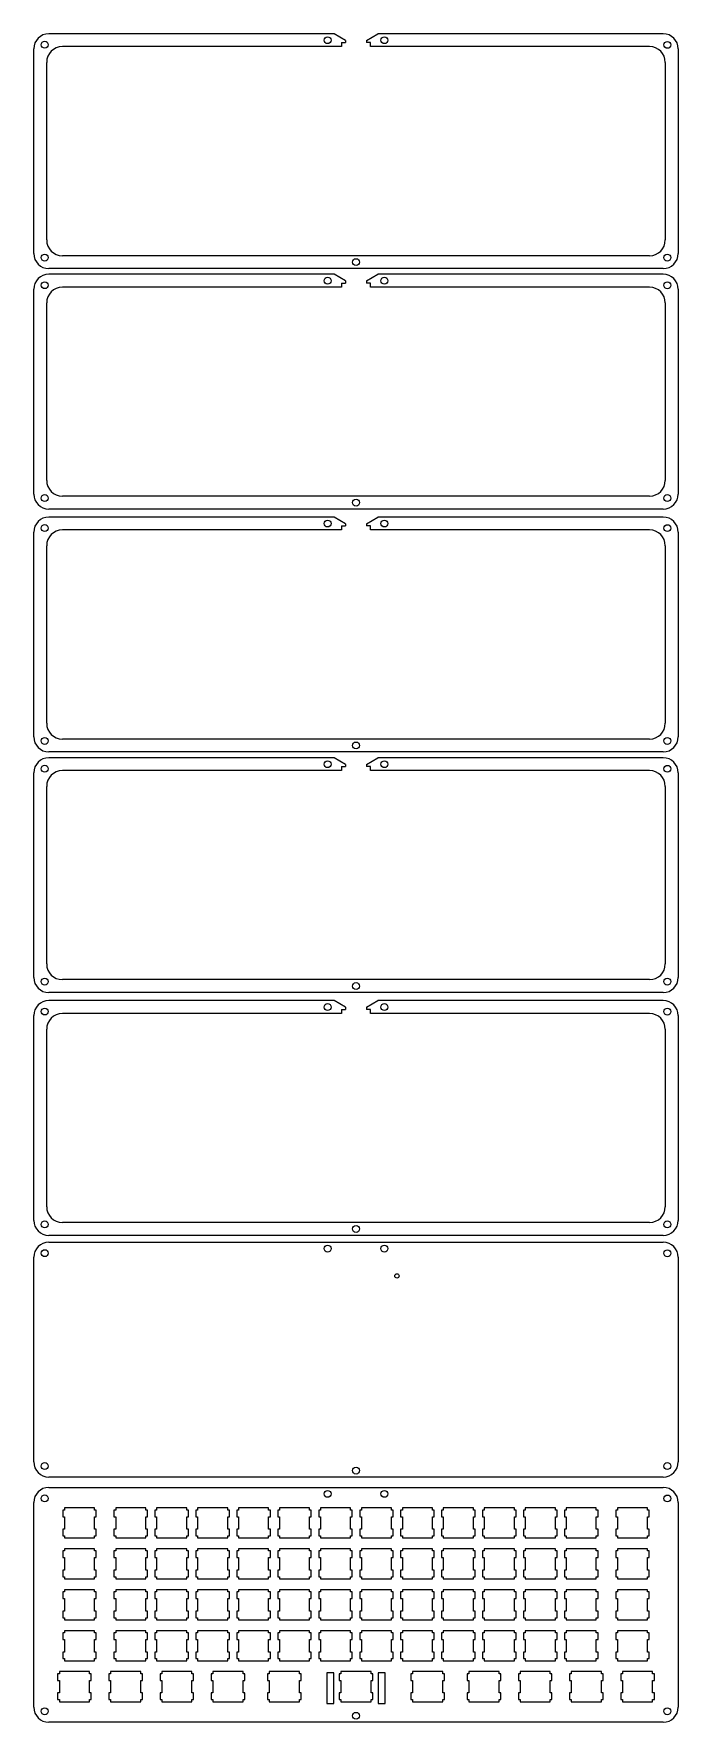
# Model space of a CAD drawing. Header units: millimetres. Extents: x -295 to 5, y 107 to 893.
import ezdxf

# ---------------------------------------------------------------- set-up
doc = ezdxf.new("R2010")
doc.units = ezdxf.units.MM
doc.header["$MEASUREMENT"] = 0

msp = doc.modelspace()

# ---------------------------------------------------------------- linework, layer by layer
at = {"linetype": 'Continuous'}
for p, q in [((-154.99, 892.91), (-287.66, 892.91)), ((-149.63, 889.81), (-154.99, 892.91)), ((-151.5, 888.81), (-151.5, 886.91)), ((-151.5, 888.81), (-149.63, 888.81)), ((-149.63, 889.81), (-149.63, 888.81)), ((-139.93, 889.81), (-134.57, 892.91)), ((-139.93, 889.81), (-139.93, 888.81)), ((-138.07, 888.81), (-139.93, 888.81)), ((-138.07, 886.91), (-138.07, 888.81)), ((-1.91, 892.91), (-134.57, 892.91)), ((-294.66, 790.66), (-294.66, 885.91)), ((-151.5, 886.91), (-281.31, 886.91)), ((-8.26, 886.91), (-138.07, 886.91)), ((5.09, 885.91), (5.09, 790.66)), ((-288.66, 797.01), (-288.66, 879.56)), ((-0.91, 879.56), (-0.91, 797.01)), ((-8.26, 789.66), (-281.31, 789.66)), ((-1.91, 783.66), (-287.66, 783.66)), ((-154.99, 781.02), (-287.66, 781.02)), ((-149.63, 777.93), (-154.99, 781.02)), ((-149.63, 777.93), (-149.63, 776.93)), ((-139.93, 777.93), (-134.57, 781.02)), ((-139.93, 777.93), (-139.93, 776.93)), ((-1.91, 781.02), (-134.57, 781.02)), ((-294.66, 678.77), (-294.66, 774.02)), ((-151.5, 775.02), (-281.31, 775.02)), ((-151.5, 776.93), (-151.5, 775.02)), ((-151.5, 776.93), (-149.63, 776.93)), ((-138.07, 776.93), (-139.93, 776.93)), ((-138.07, 775.02), (-138.07, 776.93)), ((-8.26, 775.02), (-138.07, 775.02)), ((5.09, 774.02), (5.09, 678.77)), ((-288.66, 685.12), (-288.66, 767.67)), ((-0.91, 767.67), (-0.91, 685.12)), ((-8.26, 677.77), (-281.31, 677.77)), ((-1.91, 671.77), (-287.66, 671.77)), ((-154.99, 668.03), (-287.66, 668.03)), ((-149.63, 664.94), (-154.99, 668.03)), ((-139.93, 664.94), (-134.57, 668.03)), ((-1.91, 668.03), (-134.57, 668.03)), ((-294.66, 565.78), (-294.66, 661.03)), ((-151.5, 662.03), (-281.31, 662.03)), ((-151.5, 663.94), (-151.5, 662.03)), ((-151.5, 663.94), (-149.63, 663.94)), ((-149.63, 664.94), (-149.63, 663.94)), ((-139.93, 664.94), (-139.93, 663.94)), ((-138.07, 663.94), (-139.93, 663.94)), ((-138.07, 662.03), (-138.07, 663.94)), ((-8.26, 662.03), (-138.07, 662.03)), ((5.09, 661.03), (5.09, 565.78)), ((-288.66, 572.13), (-288.66, 654.68)), ((-0.91, 654.68), (-0.91, 572.13)), ((-1.91, 558.78), (-287.66, 558.78)), ((-8.26, 564.78), (-281.31, 564.78)), ((-154.99, 556.06), (-287.66, 556.06)), ((-151.5, 550.06), (-281.31, 550.06)), ((-149.63, 552.96), (-154.99, 556.06)), ((-151.5, 551.96), (-151.5, 550.06)), ((-151.5, 551.96), (-149.63, 551.96)), ((-149.63, 552.96), (-149.63, 551.96)), ((-139.93, 552.96), (-134.57, 556.06)), ((-139.93, 552.96), (-139.93, 551.96)), ((-138.07, 551.96), (-139.93, 551.96)), ((-138.07, 550.06), (-138.07, 551.96)), ((-8.26, 550.06), (-138.07, 550.06)), ((-1.91, 556.06), (-134.57, 556.06)), ((-294.66, 453.81), (-294.66, 549.06)), ((-288.66, 460.16), (-288.66, 542.71)), ((-0.91, 542.71), (-0.91, 460.16)), ((5.09, 549.06), (5.09, 453.81)), ((-8.26, 452.81), (-281.31, 452.81)), ((-1.91, 446.81), (-287.66, 446.81)), ((-154.99, 443.07), (-287.66, 443.07)), ((-149.63, 439.98), (-154.99, 443.07)), ((-149.63, 439.98), (-149.63, 438.98)), ((-139.93, 439.98), (-134.57, 443.07)), ((-139.93, 439.98), (-139.93, 438.98)), ((-1.91, 443.07), (-134.57, 443.07)), ((-294.66, 340.82), (-294.66, 436.07)), ((-151.5, 437.07), (-281.31, 437.07)), ((-151.5, 438.98), (-151.5, 437.07)), ((-151.5, 438.98), (-149.63, 438.98)), ((-138.07, 438.98), (-139.93, 438.98)), ((-138.07, 437.07), (-138.07, 438.98)), ((-8.26, 437.07), (-138.07, 437.07)), ((5.09, 436.07), (5.09, 340.82)), ((-288.66, 347.17), (-288.66, 429.72)), ((-0.91, 429.72), (-0.91, 347.17)), ((-8.26, 339.82), (-281.31, 339.82)), ((-1.91, 333.82), (-287.66, 333.82)), ((-287.66, 330.65), (-1.91, 330.65)), ((-294.66, 228.4), (-294.66, 323.65)), ((5.09, 323.65), (5.09, 228.4)), ((-1.91, 221.4), (-287.66, 221.4)), ((-287.66, 216.55), (-1.91, 216.55)), ((-294.66, 114.3), (-294.66, 209.55)), ((5.09, 209.55), (5.09, 114.3)), ((-1.91, 107.3), (-287.66, 107.3))]:
    msp.add_line(p, q, dxfattribs=at)
at = {"color": 0}
for p, q in [((-280.37, 206.03), (-281.17, 206.03)), ((-281.17, 206.03), (-281.17, 202.93)), ((-266.37, 207.03), (-280.37, 207.03)), ((-280.37, 207.03), (-280.37, 206.03)), ((-266.37, 206.03), (-266.37, 207.03)), ((-265.57, 206.03), (-266.37, 206.03)), ((-265.57, 202.93), (-265.57, 206.03)), ((-256.56, 206.03), (-257.36, 206.03)), ((-257.36, 206.03), (-257.36, 202.93)), ((-242.56, 207.03), (-256.56, 207.03)), ((-256.56, 207.03), (-256.56, 206.03)), ((-242.56, 206.03), (-242.56, 207.03)), ((-241.76, 206.03), (-242.56, 206.03)), ((-241.76, 202.93), (-241.76, 206.03)), ((-237.51, 206.03), (-238.31, 206.03)), ((-238.31, 206.03), (-238.31, 202.93)), ((-223.51, 207.03), (-237.51, 207.03)), ((-237.51, 207.03), (-237.51, 206.03)), ((-223.51, 206.03), (-223.51, 207.03)), ((-222.71, 206.03), (-223.51, 206.03)), ((-222.71, 202.93), (-222.71, 206.03)), ((-218.46, 206.03), (-219.26, 206.03)), ((-219.26, 206.03), (-219.26, 202.93)), ((-204.46, 207.03), (-218.46, 207.03)), ((-218.46, 207.03), (-218.46, 206.03)), ((-204.46, 206.03), (-204.46, 207.03)), ((-203.66, 206.03), (-204.46, 206.03)), ((-203.66, 202.93), (-203.66, 206.03)), ((-199.41, 206.03), (-200.21, 206.03)), ((-200.21, 206.03), (-200.21, 202.93)), ((-185.41, 207.03), (-199.41, 207.03)), ((-199.41, 207.03), (-199.41, 206.03)), ((-185.41, 206.03), (-185.41, 207.03)), ((-184.61, 206.03), (-185.41, 206.03)), ((-184.61, 202.93), (-184.61, 206.03)), ((-180.36, 206.03), (-181.16, 206.03)), ((-181.16, 206.03), (-181.16, 202.93)), ((-166.36, 207.03), (-180.36, 207.03)), ((-180.36, 207.03), (-180.36, 206.03)), ((-166.36, 206.03), (-166.36, 207.03)), ((-165.56, 206.03), (-166.36, 206.03)), ((-165.56, 202.93), (-165.56, 206.03)), ((-161.31, 206.03), (-162.11, 206.03)), ((-162.11, 206.03), (-162.11, 202.93)), ((-147.31, 207.03), (-161.31, 207.03)), ((-161.31, 207.03), (-161.31, 206.03)), ((-147.31, 206.03), (-147.31, 207.03)), ((-146.51, 206.03), (-147.31, 206.03)), ((-146.51, 202.93), (-146.51, 206.03)), ((-142.26, 206.03), (-143.06, 206.03)), ((-143.06, 206.03), (-143.06, 202.93)), ((-128.26, 207.03), (-142.26, 207.03)), ((-142.26, 207.03), (-142.26, 206.03)), ((-128.26, 206.03), (-128.26, 207.03)), ((-127.46, 206.03), (-128.26, 206.03)), ((-127.46, 202.93), (-127.46, 206.03)), ((-123.21, 206.03), (-124.01, 206.03)), ((-124.01, 206.03), (-124.01, 202.93)), ((-109.21, 207.03), (-123.21, 207.03)), ((-123.21, 207.03), (-123.21, 206.03)), ((-109.21, 206.03), (-109.21, 207.03)), ((-108.41, 206.03), (-109.21, 206.03)), ((-108.41, 202.93), (-108.41, 206.03)), ((-104.16, 206.03), (-104.96, 206.03)), ((-104.96, 206.03), (-104.96, 202.93)), ((-90.16, 207.03), (-104.16, 207.03)), ((-104.16, 207.03), (-104.16, 206.03)), ((-90.16, 206.03), (-90.16, 207.03)), ((-89.36, 206.03), (-90.16, 206.03)), ((-89.36, 202.93), (-89.36, 206.03)), ((-85.11, 206.03), (-85.91, 206.03)), ((-85.91, 206.03), (-85.91, 202.93)), ((-71.11, 207.03), (-85.11, 207.03)), ((-85.11, 207.03), (-85.11, 206.03)), ((-71.11, 206.03), (-71.11, 207.03)), ((-70.31, 206.03), (-71.11, 206.03)), ((-70.31, 202.93), (-70.31, 206.03)), ((-66.06, 206.03), (-66.86, 206.03)), ((-66.86, 206.03), (-66.86, 202.93)), ((-52.06, 207.03), (-66.06, 207.03)), ((-66.06, 207.03), (-66.06, 206.03)), ((-52.06, 206.03), (-52.06, 207.03)), ((-51.26, 206.03), (-52.06, 206.03)), ((-51.26, 202.93), (-51.26, 206.03)), ((-47.01, 206.03), (-47.81, 206.03)), ((-47.81, 206.03), (-47.81, 202.93)), ((-33.01, 207.03), (-47.01, 207.03)), ((-47.01, 207.03), (-47.01, 206.03)), ((-33.01, 206.03), (-33.01, 207.03)), ((-32.21, 206.03), (-33.01, 206.03)), ((-32.21, 202.93), (-32.21, 206.03)), ((-23.19, 206.03), (-23.99, 206.03)), ((-23.99, 206.03), (-23.99, 202.93)), ((-9.19, 207.03), (-23.19, 207.03)), ((-23.19, 207.03), (-23.19, 206.03)), ((-9.19, 206.03), (-9.19, 207.03)), ((-8.39, 206.03), (-9.19, 206.03)), ((-8.39, 202.93), (-8.39, 206.03)), ((-281.17, 202.93), (-280.37, 202.93)), ((-280.37, 197.13), (-281.17, 197.13)), ((-281.17, 197.13), (-281.17, 194.03)), ((-280.37, 202.93), (-280.37, 197.13)), ((-266.37, 197.13), (-266.37, 202.93)), ((-266.37, 202.93), (-265.57, 202.93)), ((-265.57, 197.13), (-266.37, 197.13)), ((-265.57, 194.03), (-265.57, 197.13)), ((-257.36, 202.93), (-256.56, 202.93)), ((-256.56, 197.13), (-257.36, 197.13)), ((-257.36, 197.13), (-257.36, 194.03)), ((-256.56, 202.93), (-256.56, 197.13)), ((-242.56, 197.13), (-242.56, 202.93)), ((-242.56, 202.93), (-241.76, 202.93)), ((-241.76, 197.13), (-242.56, 197.13)), ((-241.76, 194.03), (-241.76, 197.13)), ((-238.31, 202.93), (-237.51, 202.93)), ((-237.51, 197.13), (-238.31, 197.13)), ((-238.31, 197.13), (-238.31, 194.03)), ((-237.51, 202.93), (-237.51, 197.13)), ((-223.51, 197.13), (-223.51, 202.93)), ((-223.51, 202.93), (-222.71, 202.93)), ((-222.71, 197.13), (-223.51, 197.13)), ((-222.71, 194.03), (-222.71, 197.13)), ((-219.26, 202.93), (-218.46, 202.93)), ((-218.46, 197.13), (-219.26, 197.13)), ((-219.26, 197.13), (-219.26, 194.03)), ((-218.46, 202.93), (-218.46, 197.13)), ((-204.46, 197.13), (-204.46, 202.93)), ((-204.46, 202.93), (-203.66, 202.93)), ((-203.66, 197.13), (-204.46, 197.13)), ((-203.66, 194.03), (-203.66, 197.13)), ((-200.21, 202.93), (-199.41, 202.93)), ((-199.41, 197.13), (-200.21, 197.13)), ((-200.21, 197.13), (-200.21, 194.03)), ((-199.41, 202.93), (-199.41, 197.13)), ((-185.41, 197.13), (-185.41, 202.93)), ((-185.41, 202.93), (-184.61, 202.93)), ((-184.61, 197.13), (-185.41, 197.13)), ((-184.61, 194.03), (-184.61, 197.13)), ((-181.16, 202.93), (-180.36, 202.93)), ((-180.36, 197.13), (-181.16, 197.13)), ((-181.16, 197.13), (-181.16, 194.03)), ((-180.36, 202.93), (-180.36, 197.13)), ((-166.36, 197.13), (-166.36, 202.93)), ((-166.36, 202.93), (-165.56, 202.93)), ((-165.56, 197.13), (-166.36, 197.13)), ((-165.56, 194.03), (-165.56, 197.13)), ((-162.11, 202.93), (-161.31, 202.93)), ((-161.31, 197.13), (-162.11, 197.13)), ((-162.11, 197.13), (-162.11, 194.03)), ((-161.31, 202.93), (-161.31, 197.13)), ((-147.31, 197.13), (-147.31, 202.93)), ((-147.31, 202.93), (-146.51, 202.93)), ((-146.51, 197.13), (-147.31, 197.13)), ((-146.51, 194.03), (-146.51, 197.13)), ((-143.06, 202.93), (-142.26, 202.93)), ((-142.26, 197.13), (-143.06, 197.13)), ((-143.06, 197.13), (-143.06, 194.03)), ((-142.26, 202.93), (-142.26, 197.13)), ((-128.26, 197.13), (-128.26, 202.93)), ((-128.26, 202.93), (-127.46, 202.93)), ((-127.46, 197.13), (-128.26, 197.13)), ((-127.46, 194.03), (-127.46, 197.13)), ((-124.01, 202.93), (-123.21, 202.93)), ((-123.21, 197.13), (-124.01, 197.13)), ((-124.01, 197.13), (-124.01, 194.03)), ((-123.21, 202.93), (-123.21, 197.13)), ((-109.21, 197.13), (-109.21, 202.93)), ((-109.21, 202.93), (-108.41, 202.93)), ((-108.41, 197.13), (-109.21, 197.13)), ((-108.41, 194.03), (-108.41, 197.13)), ((-104.96, 202.93), (-104.16, 202.93)), ((-104.16, 197.13), (-104.96, 197.13)), ((-104.96, 197.13), (-104.96, 194.03)), ((-104.16, 202.93), (-104.16, 197.13)), ((-90.16, 197.13), (-90.16, 202.93)), ((-90.16, 202.93), (-89.36, 202.93)), ((-89.36, 197.13), (-90.16, 197.13)), ((-89.36, 194.03), (-89.36, 197.13)), ((-85.91, 202.93), (-85.11, 202.93)), ((-85.11, 197.13), (-85.91, 197.13)), ((-85.91, 197.13), (-85.91, 194.03)), ((-85.11, 202.93), (-85.11, 197.13)), ((-71.11, 197.13), (-71.11, 202.93)), ((-71.11, 202.93), (-70.31, 202.93)), ((-70.31, 197.13), (-71.11, 197.13)), ((-70.31, 194.03), (-70.31, 197.13)), ((-66.86, 202.93), (-66.06, 202.93)), ((-66.06, 197.13), (-66.86, 197.13)), ((-66.86, 197.13), (-66.86, 194.03)), ((-66.06, 202.93), (-66.06, 197.13)), ((-52.06, 197.13), (-52.06, 202.93)), ((-52.06, 202.93), (-51.26, 202.93)), ((-51.26, 197.13), (-52.06, 197.13)), ((-51.26, 194.03), (-51.26, 197.13)), ((-47.81, 202.93), (-47.01, 202.93)), ((-47.01, 197.13), (-47.81, 197.13)), ((-47.81, 197.13), (-47.81, 194.03)), ((-47.01, 202.93), (-47.01, 197.13)), ((-33.01, 197.13), (-33.01, 202.93)), ((-33.01, 202.93), (-32.21, 202.93)), ((-32.21, 197.13), (-33.01, 197.13)), ((-32.21, 194.03), (-32.21, 197.13)), ((-23.99, 202.93), (-23.19, 202.93)), ((-23.19, 197.13), (-23.99, 197.13)), ((-23.99, 197.13), (-23.99, 194.03)), ((-23.19, 202.93), (-23.19, 197.13)), ((-9.19, 197.13), (-9.19, 202.93)), ((-9.19, 202.93), (-8.39, 202.93)), ((-8.39, 197.13), (-9.19, 197.13)), ((-8.39, 194.03), (-8.39, 197.13)), ((-281.17, 194.03), (-280.37, 194.03)), ((-280.37, 194.03), (-280.37, 193.03)), ((-280.37, 193.03), (-266.37, 193.03)), ((-266.37, 193.03), (-266.37, 194.03)), ((-266.37, 194.03), (-265.57, 194.03)), ((-257.36, 194.03), (-256.56, 194.03)), ((-256.56, 194.03), (-256.56, 193.03)), ((-256.56, 193.03), (-242.56, 193.03)), ((-242.56, 193.03), (-242.56, 194.03)), ((-242.56, 194.03), (-241.76, 194.03)), ((-238.31, 194.03), (-237.51, 194.03)), ((-237.51, 194.03), (-237.51, 193.03)), ((-237.51, 193.03), (-223.51, 193.03)), ((-223.51, 193.03), (-223.51, 194.03)), ((-223.51, 194.03), (-222.71, 194.03)), ((-219.26, 194.03), (-218.46, 194.03)), ((-218.46, 194.03), (-218.46, 193.03)), ((-218.46, 193.03), (-204.46, 193.03)), ((-204.46, 193.03), (-204.46, 194.03)), ((-204.46, 194.03), (-203.66, 194.03)), ((-200.21, 194.03), (-199.41, 194.03)), ((-199.41, 194.03), (-199.41, 193.03)), ((-199.41, 193.03), (-185.41, 193.03)), ((-185.41, 193.03), (-185.41, 194.03)), ((-185.41, 194.03), (-184.61, 194.03)), ((-181.16, 194.03), (-180.36, 194.03)), ((-180.36, 194.03), (-180.36, 193.03)), ((-180.36, 193.03), (-166.36, 193.03)), ((-166.36, 193.03), (-166.36, 194.03)), ((-166.36, 194.03), (-165.56, 194.03)), ((-162.11, 194.03), (-161.31, 194.03)), ((-161.31, 194.03), (-161.31, 193.03)), ((-161.31, 193.03), (-147.31, 193.03)), ((-147.31, 193.03), (-147.31, 194.03)), ((-147.31, 194.03), (-146.51, 194.03)), ((-143.06, 194.03), (-142.26, 194.03)), ((-142.26, 194.03), (-142.26, 193.03)), ((-142.26, 193.03), (-128.26, 193.03)), ((-128.26, 193.03), (-128.26, 194.03)), ((-128.26, 194.03), (-127.46, 194.03)), ((-124.01, 194.03), (-123.21, 194.03)), ((-123.21, 194.03), (-123.21, 193.03)), ((-123.21, 193.03), (-109.21, 193.03)), ((-109.21, 193.03), (-109.21, 194.03)), ((-109.21, 194.03), (-108.41, 194.03)), ((-104.96, 194.03), (-104.16, 194.03)), ((-104.16, 194.03), (-104.16, 193.03)), ((-104.16, 193.03), (-90.16, 193.03)), ((-90.16, 193.03), (-90.16, 194.03)), ((-90.16, 194.03), (-89.36, 194.03)), ((-85.91, 194.03), (-85.11, 194.03)), ((-85.11, 194.03), (-85.11, 193.03)), ((-85.11, 193.03), (-71.11, 193.03)), ((-71.11, 193.03), (-71.11, 194.03)), ((-71.11, 194.03), (-70.31, 194.03)), ((-66.86, 194.03), (-66.06, 194.03)), ((-66.06, 194.03), (-66.06, 193.03)), ((-66.06, 193.03), (-52.06, 193.03)), ((-52.06, 193.03), (-52.06, 194.03)), ((-52.06, 194.03), (-51.26, 194.03)), ((-47.81, 194.03), (-47.01, 194.03)), ((-47.01, 194.03), (-47.01, 193.03)), ((-47.01, 193.03), (-33.01, 193.03)), ((-33.01, 193.03), (-33.01, 194.03)), ((-33.01, 194.03), (-32.21, 194.03)), ((-23.99, 194.03), (-23.19, 194.03)), ((-23.19, 194.03), (-23.19, 193.03)), ((-23.19, 193.03), (-9.19, 193.03)), ((-9.19, 193.03), (-9.19, 194.03)), ((-9.19, 194.03), (-8.39, 194.03)), ((-280.37, 186.98), (-281.17, 186.98)), ((-281.17, 186.98), (-281.17, 183.88)), ((-281.17, 183.88), (-280.37, 183.88)), ((-266.37, 187.98), (-280.37, 187.98)), ((-280.37, 187.98), (-280.37, 186.98)), ((-280.37, 183.88), (-280.37, 178.08)), ((-266.37, 186.98), (-266.37, 187.98)), ((-265.57, 186.98), (-266.37, 186.98)), ((-266.37, 178.08), (-266.37, 183.88)), ((-266.37, 183.88), (-265.57, 183.88)), ((-265.57, 183.88), (-265.57, 186.98)), ((-256.56, 186.98), (-257.36, 186.98)), ((-257.36, 186.98), (-257.36, 183.88)), ((-257.36, 183.88), (-256.56, 183.88)), ((-242.56, 187.98), (-256.56, 187.98)), ((-256.56, 187.98), (-256.56, 186.98)), ((-256.56, 183.88), (-256.56, 178.08)), ((-242.56, 186.98), (-242.56, 187.98)), ((-241.76, 186.98), (-242.56, 186.98)), ((-242.56, 178.08), (-242.56, 183.88)), ((-242.56, 183.88), (-241.76, 183.88)), ((-241.76, 183.88), (-241.76, 186.98)), ((-237.51, 186.98), (-238.31, 186.98)), ((-238.31, 186.98), (-238.31, 183.88)), ((-238.31, 183.88), (-237.51, 183.88)), ((-223.51, 187.98), (-237.51, 187.98)), ((-237.51, 187.98), (-237.51, 186.98)), ((-237.51, 183.88), (-237.51, 178.08)), ((-223.51, 186.98), (-223.51, 187.98)), ((-222.71, 186.98), (-223.51, 186.98)), ((-223.51, 178.08), (-223.51, 183.88)), ((-223.51, 183.88), (-222.71, 183.88)), ((-222.71, 183.88), (-222.71, 186.98)), ((-218.46, 186.98), (-219.26, 186.98)), ((-219.26, 186.98), (-219.26, 183.88)), ((-219.26, 183.88), (-218.46, 183.88)), ((-204.46, 187.98), (-218.46, 187.98)), ((-218.46, 187.98), (-218.46, 186.98)), ((-218.46, 183.88), (-218.46, 178.08)), ((-204.46, 186.98), (-204.46, 187.98)), ((-203.66, 186.98), (-204.46, 186.98)), ((-204.46, 178.08), (-204.46, 183.88)), ((-204.46, 183.88), (-203.66, 183.88)), ((-203.66, 183.88), (-203.66, 186.98)), ((-199.41, 186.98), (-200.21, 186.98)), ((-200.21, 186.98), (-200.21, 183.88)), ((-200.21, 183.88), (-199.41, 183.88)), ((-185.41, 187.98), (-199.41, 187.98)), ((-199.41, 187.98), (-199.41, 186.98)), ((-199.41, 183.88), (-199.41, 178.08)), ((-185.41, 186.98), (-185.41, 187.98)), ((-184.61, 186.98), (-185.41, 186.98)), ((-185.41, 178.08), (-185.41, 183.88)), ((-185.41, 183.88), (-184.61, 183.88)), ((-184.61, 183.88), (-184.61, 186.98)), ((-180.36, 186.98), (-181.16, 186.98)), ((-181.16, 186.98), (-181.16, 183.88)), ((-181.16, 183.88), (-180.36, 183.88)), ((-166.36, 187.98), (-180.36, 187.98)), ((-180.36, 187.98), (-180.36, 186.98)), ((-180.36, 183.88), (-180.36, 178.08)), ((-166.36, 186.98), (-166.36, 187.98)), ((-165.56, 186.98), (-166.36, 186.98)), ((-166.36, 178.08), (-166.36, 183.88)), ((-166.36, 183.88), (-165.56, 183.88)), ((-165.56, 183.88), (-165.56, 186.98)), ((-161.31, 186.98), (-162.11, 186.98)), ((-162.11, 186.98), (-162.11, 183.88)), ((-162.11, 183.88), (-161.31, 183.88)), ((-147.31, 187.98), (-161.31, 187.98)), ((-161.31, 187.98), (-161.31, 186.98)), ((-161.31, 183.88), (-161.31, 178.08)), ((-147.31, 186.98), (-147.31, 187.98)), ((-146.51, 186.98), (-147.31, 186.98)), ((-147.31, 178.08), (-147.31, 183.88)), ((-147.31, 183.88), (-146.51, 183.88)), ((-146.51, 183.88), (-146.51, 186.98)), ((-142.26, 186.98), (-143.06, 186.98)), ((-143.06, 186.98), (-143.06, 183.88)), ((-143.06, 183.88), (-142.26, 183.88)), ((-128.26, 187.98), (-142.26, 187.98)), ((-142.26, 187.98), (-142.26, 186.98)), ((-142.26, 183.88), (-142.26, 178.08)), ((-128.26, 186.98), (-128.26, 187.98)), ((-127.46, 186.98), (-128.26, 186.98)), ((-128.26, 178.08), (-128.26, 183.88)), ((-128.26, 183.88), (-127.46, 183.88)), ((-127.46, 183.88), (-127.46, 186.98)), ((-123.21, 186.98), (-124.01, 186.98)), ((-124.01, 186.98), (-124.01, 183.88)), ((-124.01, 183.88), (-123.21, 183.88)), ((-109.21, 187.98), (-123.21, 187.98)), ((-123.21, 187.98), (-123.21, 186.98)), ((-123.21, 183.88), (-123.21, 178.08)), ((-109.21, 186.98), (-109.21, 187.98)), ((-108.41, 186.98), (-109.21, 186.98)), ((-109.21, 178.08), (-109.21, 183.88)), ((-109.21, 183.88), (-108.41, 183.88)), ((-108.41, 183.88), (-108.41, 186.98)), ((-104.16, 186.98), (-104.96, 186.98)), ((-104.96, 186.98), (-104.96, 183.88)), ((-104.96, 183.88), (-104.16, 183.88)), ((-90.16, 187.98), (-104.16, 187.98)), ((-104.16, 187.98), (-104.16, 186.98)), ((-104.16, 183.88), (-104.16, 178.08)), ((-90.16, 186.98), (-90.16, 187.98)), ((-89.36, 186.98), (-90.16, 186.98)), ((-90.16, 178.08), (-90.16, 183.88)), ((-90.16, 183.88), (-89.36, 183.88)), ((-89.36, 183.88), (-89.36, 186.98)), ((-85.11, 186.98), (-85.91, 186.98)), ((-85.91, 186.98), (-85.91, 183.88)), ((-85.91, 183.88), (-85.11, 183.88)), ((-71.11, 187.98), (-85.11, 187.98)), ((-85.11, 187.98), (-85.11, 186.98)), ((-85.11, 183.88), (-85.11, 178.08)), ((-71.11, 186.98), (-71.11, 187.98)), ((-70.31, 186.98), (-71.11, 186.98)), ((-71.11, 178.08), (-71.11, 183.88)), ((-71.11, 183.88), (-70.31, 183.88)), ((-70.31, 183.88), (-70.31, 186.98)), ((-66.06, 186.98), (-66.86, 186.98)), ((-66.86, 186.98), (-66.86, 183.88)), ((-66.86, 183.88), (-66.06, 183.88)), ((-52.06, 187.98), (-66.06, 187.98)), ((-66.06, 187.98), (-66.06, 186.98)), ((-66.06, 183.88), (-66.06, 178.08)), ((-52.06, 186.98), (-52.06, 187.98)), ((-51.26, 186.98), (-52.06, 186.98)), ((-52.06, 178.08), (-52.06, 183.88)), ((-52.06, 183.88), (-51.26, 183.88)), ((-51.26, 183.88), (-51.26, 186.98)), ((-47.01, 186.98), (-47.81, 186.98)), ((-47.81, 186.98), (-47.81, 183.88)), ((-47.81, 183.88), (-47.01, 183.88)), ((-33.01, 187.98), (-47.01, 187.98)), ((-47.01, 187.98), (-47.01, 186.98)), ((-47.01, 183.88), (-47.01, 178.08)), ((-33.01, 186.98), (-33.01, 187.98)), ((-32.21, 186.98), (-33.01, 186.98)), ((-33.01, 178.08), (-33.01, 183.88)), ((-33.01, 183.88), (-32.21, 183.88)), ((-32.21, 183.88), (-32.21, 186.98)), ((-23.19, 186.98), (-23.99, 186.98)), ((-23.99, 186.98), (-23.99, 183.88)), ((-23.99, 183.88), (-23.19, 183.88)), ((-9.19, 187.98), (-23.19, 187.98)), ((-23.19, 187.98), (-23.19, 186.98)), ((-23.19, 183.88), (-23.19, 178.08)), ((-9.19, 186.98), (-9.19, 187.98)), ((-8.39, 186.98), (-9.19, 186.98)), ((-9.19, 178.08), (-9.19, 183.88)), ((-9.19, 183.88), (-8.39, 183.88)), ((-8.39, 183.88), (-8.39, 186.98)), ((-280.37, 178.08), (-281.17, 178.08)), ((-281.17, 178.08), (-281.17, 174.98)), ((-281.17, 174.98), (-280.37, 174.98)), ((-280.37, 174.98), (-280.37, 173.98)), ((-280.37, 173.98), (-266.37, 173.98)), ((-265.57, 178.08), (-266.37, 178.08)), ((-266.37, 173.98), (-266.37, 174.98)), ((-266.37, 174.98), (-265.57, 174.98)), ((-265.57, 174.98), (-265.57, 178.08)), ((-256.56, 178.08), (-257.36, 178.08)), ((-257.36, 178.08), (-257.36, 174.98)), ((-257.36, 174.98), (-256.56, 174.98)), ((-256.56, 174.98), (-256.56, 173.98)), ((-256.56, 173.98), (-242.56, 173.98)), ((-241.76, 178.08), (-242.56, 178.08)), ((-242.56, 173.98), (-242.56, 174.98)), ((-242.56, 174.98), (-241.76, 174.98)), ((-241.76, 174.98), (-241.76, 178.08)), ((-237.51, 178.08), (-238.31, 178.08)), ((-238.31, 178.08), (-238.31, 174.98)), ((-238.31, 174.98), (-237.51, 174.98)), ((-237.51, 174.98), (-237.51, 173.98)), ((-237.51, 173.98), (-223.51, 173.98)), ((-222.71, 178.08), (-223.51, 178.08)), ((-223.51, 173.98), (-223.51, 174.98)), ((-223.51, 174.98), (-222.71, 174.98)), ((-222.71, 174.98), (-222.71, 178.08)), ((-218.46, 178.08), (-219.26, 178.08)), ((-219.26, 178.08), (-219.26, 174.98)), ((-219.26, 174.98), (-218.46, 174.98)), ((-218.46, 174.98), (-218.46, 173.98)), ((-218.46, 173.98), (-204.46, 173.98)), ((-203.66, 178.08), (-204.46, 178.08)), ((-204.46, 173.98), (-204.46, 174.98)), ((-204.46, 174.98), (-203.66, 174.98)), ((-203.66, 174.98), (-203.66, 178.08)), ((-199.41, 178.08), (-200.21, 178.08)), ((-200.21, 178.08), (-200.21, 174.98)), ((-200.21, 174.98), (-199.41, 174.98)), ((-199.41, 174.98), (-199.41, 173.98)), ((-199.41, 173.98), (-185.41, 173.98)), ((-184.61, 178.08), (-185.41, 178.08)), ((-185.41, 173.98), (-185.41, 174.98)), ((-185.41, 174.98), (-184.61, 174.98)), ((-184.61, 174.98), (-184.61, 178.08)), ((-180.36, 178.08), (-181.16, 178.08)), ((-181.16, 178.08), (-181.16, 174.98)), ((-181.16, 174.98), (-180.36, 174.98)), ((-180.36, 174.98), (-180.36, 173.98)), ((-180.36, 173.98), (-166.36, 173.98)), ((-165.56, 178.08), (-166.36, 178.08)), ((-166.36, 173.98), (-166.36, 174.98)), ((-166.36, 174.98), (-165.56, 174.98)), ((-165.56, 174.98), (-165.56, 178.08)), ((-161.31, 178.08), (-162.11, 178.08)), ((-162.11, 178.08), (-162.11, 174.98)), ((-162.11, 174.98), (-161.31, 174.98)), ((-161.31, 174.98), (-161.31, 173.98)), ((-161.31, 173.98), (-147.31, 173.98)), ((-146.51, 178.08), (-147.31, 178.08)), ((-147.31, 173.98), (-147.31, 174.98)), ((-147.31, 174.98), (-146.51, 174.98)), ((-146.51, 174.98), (-146.51, 178.08)), ((-142.26, 178.08), (-143.06, 178.08)), ((-143.06, 178.08), (-143.06, 174.98)), ((-143.06, 174.98), (-142.26, 174.98)), ((-142.26, 174.98), (-142.26, 173.98)), ((-142.26, 173.98), (-128.26, 173.98)), ((-127.46, 178.08), (-128.26, 178.08)), ((-128.26, 173.98), (-128.26, 174.98)), ((-128.26, 174.98), (-127.46, 174.98)), ((-127.46, 174.98), (-127.46, 178.08)), ((-123.21, 178.08), (-124.01, 178.08)), ((-124.01, 178.08), (-124.01, 174.98)), ((-124.01, 174.98), (-123.21, 174.98)), ((-123.21, 174.98), (-123.21, 173.98)), ((-123.21, 173.98), (-109.21, 173.98)), ((-108.41, 178.08), (-109.21, 178.08)), ((-109.21, 173.98), (-109.21, 174.98)), ((-109.21, 174.98), (-108.41, 174.98)), ((-108.41, 174.98), (-108.41, 178.08)), ((-104.16, 178.08), (-104.96, 178.08)), ((-104.96, 178.08), (-104.96, 174.98)), ((-104.96, 174.98), (-104.16, 174.98)), ((-104.16, 174.98), (-104.16, 173.98)), ((-104.16, 173.98), (-90.16, 173.98)), ((-89.36, 178.08), (-90.16, 178.08)), ((-90.16, 173.98), (-90.16, 174.98)), ((-90.16, 174.98), (-89.36, 174.98)), ((-89.36, 174.98), (-89.36, 178.08)), ((-85.11, 178.08), (-85.91, 178.08)), ((-85.91, 178.08), (-85.91, 174.98)), ((-85.91, 174.98), (-85.11, 174.98)), ((-85.11, 174.98), (-85.11, 173.98)), ((-85.11, 173.98), (-71.11, 173.98)), ((-70.31, 178.08), (-71.11, 178.08)), ((-71.11, 173.98), (-71.11, 174.98)), ((-71.11, 174.98), (-70.31, 174.98)), ((-70.31, 174.98), (-70.31, 178.08)), ((-66.06, 178.08), (-66.86, 178.08)), ((-66.86, 178.08), (-66.86, 174.98)), ((-66.86, 174.98), (-66.06, 174.98)), ((-66.06, 174.98), (-66.06, 173.98)), ((-66.06, 173.98), (-52.06, 173.98)), ((-51.26, 178.08), (-52.06, 178.08)), ((-52.06, 173.98), (-52.06, 174.98)), ((-52.06, 174.98), (-51.26, 174.98)), ((-51.26, 174.98), (-51.26, 178.08)), ((-47.01, 178.08), (-47.81, 178.08)), ((-47.81, 178.08), (-47.81, 174.98)), ((-47.81, 174.98), (-47.01, 174.98)), ((-47.01, 174.98), (-47.01, 173.98)), ((-47.01, 173.98), (-33.01, 173.98)), ((-32.21, 178.08), (-33.01, 178.08)), ((-33.01, 173.98), (-33.01, 174.98)), ((-33.01, 174.98), (-32.21, 174.98)), ((-32.21, 174.98), (-32.21, 178.08)), ((-23.19, 178.08), (-23.99, 178.08)), ((-23.99, 178.08), (-23.99, 174.98)), ((-23.99, 174.98), (-23.19, 174.98)), ((-23.19, 174.98), (-23.19, 173.98)), ((-23.19, 173.98), (-9.19, 173.98)), ((-8.39, 178.08), (-9.19, 178.08)), ((-9.19, 173.98), (-9.19, 174.98)), ((-9.19, 174.98), (-8.39, 174.98)), ((-8.39, 174.98), (-8.39, 178.08)), ((-280.37, 167.93), (-281.17, 167.93)), ((-281.17, 167.93), (-281.17, 164.83)), ((-266.37, 168.93), (-280.37, 168.93)), ((-280.37, 168.93), (-280.37, 167.93)), ((-266.37, 167.93), (-266.37, 168.93)), ((-265.57, 167.93), (-266.37, 167.93)), ((-265.57, 164.83), (-265.57, 167.93)), ((-256.56, 167.93), (-257.36, 167.93)), ((-257.36, 167.93), (-257.36, 164.83)), ((-242.56, 168.93), (-256.56, 168.93)), ((-256.56, 168.93), (-256.56, 167.93)), ((-242.56, 167.93), (-242.56, 168.93)), ((-241.76, 167.93), (-242.56, 167.93)), ((-241.76, 164.83), (-241.76, 167.93)), ((-237.51, 167.93), (-238.31, 167.93)), ((-238.31, 167.93), (-238.31, 164.83)), ((-223.51, 168.93), (-237.51, 168.93)), ((-237.51, 168.93), (-237.51, 167.93)), ((-223.51, 167.93), (-223.51, 168.93)), ((-222.71, 167.93), (-223.51, 167.93)), ((-222.71, 164.83), (-222.71, 167.93)), ((-218.46, 167.93), (-219.26, 167.93)), ((-219.26, 167.93), (-219.26, 164.83)), ((-204.46, 168.93), (-218.46, 168.93)), ((-218.46, 168.93), (-218.46, 167.93)), ((-204.46, 167.93), (-204.46, 168.93)), ((-203.66, 167.93), (-204.46, 167.93)), ((-203.66, 164.83), (-203.66, 167.93)), ((-199.41, 167.93), (-200.21, 167.93)), ((-200.21, 167.93), (-200.21, 164.83)), ((-185.41, 168.93), (-199.41, 168.93)), ((-199.41, 168.93), (-199.41, 167.93)), ((-185.41, 167.93), (-185.41, 168.93)), ((-184.61, 167.93), (-185.41, 167.93)), ((-184.61, 164.83), (-184.61, 167.93)), ((-180.36, 167.93), (-181.16, 167.93)), ((-181.16, 167.93), (-181.16, 164.83)), ((-166.36, 168.93), (-180.36, 168.93)), ((-180.36, 168.93), (-180.36, 167.93)), ((-166.36, 167.93), (-166.36, 168.93)), ((-165.56, 167.93), (-166.36, 167.93)), ((-165.56, 164.83), (-165.56, 167.93)), ((-161.31, 167.93), (-162.11, 167.93)), ((-162.11, 167.93), (-162.11, 164.83)), ((-147.31, 168.93), (-161.31, 168.93)), ((-161.31, 168.93), (-161.31, 167.93)), ((-147.31, 167.93), (-147.31, 168.93)), ((-146.51, 167.93), (-147.31, 167.93)), ((-146.51, 164.83), (-146.51, 167.93)), ((-142.26, 167.93), (-143.06, 167.93)), ((-143.06, 167.93), (-143.06, 164.83)), ((-128.26, 168.93), (-142.26, 168.93)), ((-142.26, 168.93), (-142.26, 167.93)), ((-128.26, 167.93), (-128.26, 168.93)), ((-127.46, 167.93), (-128.26, 167.93)), ((-127.46, 164.83), (-127.46, 167.93)), ((-123.21, 167.93), (-124.01, 167.93)), ((-124.01, 167.93), (-124.01, 164.83)), ((-109.21, 168.93), (-123.21, 168.93)), ((-123.21, 168.93), (-123.21, 167.93)), ((-109.21, 167.93), (-109.21, 168.93)), ((-108.41, 167.93), (-109.21, 167.93)), ((-108.41, 164.83), (-108.41, 167.93)), ((-104.16, 167.93), (-104.96, 167.93)), ((-104.96, 167.93), (-104.96, 164.83)), ((-90.16, 168.93), (-104.16, 168.93)), ((-104.16, 168.93), (-104.16, 167.93)), ((-90.16, 167.93), (-90.16, 168.93)), ((-89.36, 167.93), (-90.16, 167.93)), ((-89.36, 164.83), (-89.36, 167.93)), ((-85.11, 167.93), (-85.91, 167.93)), ((-85.91, 167.93), (-85.91, 164.83)), ((-71.11, 168.93), (-85.11, 168.93)), ((-85.11, 168.93), (-85.11, 167.93)), ((-71.11, 167.93), (-71.11, 168.93)), ((-70.31, 167.93), (-71.11, 167.93)), ((-70.31, 164.83), (-70.31, 167.93)), ((-66.06, 167.93), (-66.86, 167.93)), ((-66.86, 167.93), (-66.86, 164.83)), ((-52.06, 168.93), (-66.06, 168.93)), ((-66.06, 168.93), (-66.06, 167.93)), ((-52.06, 167.93), (-52.06, 168.93)), ((-51.26, 167.93), (-52.06, 167.93)), ((-51.26, 164.83), (-51.26, 167.93)), ((-47.01, 167.93), (-47.81, 167.93)), ((-47.81, 167.93), (-47.81, 164.83)), ((-33.01, 168.93), (-47.01, 168.93)), ((-47.01, 168.93), (-47.01, 167.93)), ((-33.01, 167.93), (-33.01, 168.93)), ((-32.21, 167.93), (-33.01, 167.93)), ((-32.21, 164.83), (-32.21, 167.93)), ((-23.19, 167.93), (-23.99, 167.93)), ((-23.99, 167.93), (-23.99, 164.83)), ((-9.19, 168.93), (-23.19, 168.93)), ((-23.19, 168.93), (-23.19, 167.93)), ((-9.19, 167.93), (-9.19, 168.93)), ((-8.39, 167.93), (-9.19, 167.93)), ((-8.39, 164.83), (-8.39, 167.93)), ((-281.17, 164.83), (-280.37, 164.83)), ((-280.37, 159.03), (-281.17, 159.03)), ((-281.17, 159.03), (-281.17, 155.93)), ((-280.37, 164.83), (-280.37, 159.03)), ((-266.37, 159.03), (-266.37, 164.83)), ((-266.37, 164.83), (-265.57, 164.83)), ((-265.57, 159.03), (-266.37, 159.03)), ((-265.57, 155.93), (-265.57, 159.03)), ((-257.36, 164.83), (-256.56, 164.83)), ((-256.56, 159.03), (-257.36, 159.03)), ((-257.36, 159.03), (-257.36, 155.93)), ((-256.56, 164.83), (-256.56, 159.03)), ((-242.56, 159.03), (-242.56, 164.83)), ((-242.56, 164.83), (-241.76, 164.83)), ((-241.76, 159.03), (-242.56, 159.03)), ((-241.76, 155.93), (-241.76, 159.03)), ((-238.31, 164.83), (-237.51, 164.83)), ((-237.51, 159.03), (-238.31, 159.03)), ((-238.31, 159.03), (-238.31, 155.93)), ((-237.51, 164.83), (-237.51, 159.03)), ((-223.51, 159.03), (-223.51, 164.83)), ((-223.51, 164.83), (-222.71, 164.83)), ((-222.71, 159.03), (-223.51, 159.03)), ((-222.71, 155.93), (-222.71, 159.03)), ((-219.26, 164.83), (-218.46, 164.83)), ((-218.46, 159.03), (-219.26, 159.03)), ((-219.26, 159.03), (-219.26, 155.93)), ((-218.46, 164.83), (-218.46, 159.03)), ((-204.46, 159.03), (-204.46, 164.83)), ((-204.46, 164.83), (-203.66, 164.83)), ((-203.66, 159.03), (-204.46, 159.03)), ((-203.66, 155.93), (-203.66, 159.03)), ((-200.21, 164.83), (-199.41, 164.83)), ((-199.41, 159.03), (-200.21, 159.03)), ((-200.21, 159.03), (-200.21, 155.93)), ((-199.41, 164.83), (-199.41, 159.03)), ((-185.41, 159.03), (-185.41, 164.83)), ((-185.41, 164.83), (-184.61, 164.83)), ((-184.61, 159.03), (-185.41, 159.03)), ((-184.61, 155.93), (-184.61, 159.03)), ((-181.16, 164.83), (-180.36, 164.83)), ((-180.36, 159.03), (-181.16, 159.03)), ((-181.16, 159.03), (-181.16, 155.93)), ((-180.36, 164.83), (-180.36, 159.03)), ((-166.36, 159.03), (-166.36, 164.83)), ((-166.36, 164.83), (-165.56, 164.83)), ((-165.56, 159.03), (-166.36, 159.03)), ((-165.56, 155.93), (-165.56, 159.03)), ((-162.11, 164.83), (-161.31, 164.83)), ((-161.31, 159.03), (-162.11, 159.03)), ((-162.11, 159.03), (-162.11, 155.93)), ((-161.31, 164.83), (-161.31, 159.03)), ((-147.31, 159.03), (-147.31, 164.83)), ((-147.31, 164.83), (-146.51, 164.83)), ((-146.51, 159.03), (-147.31, 159.03)), ((-146.51, 155.93), (-146.51, 159.03)), ((-143.06, 164.83), (-142.26, 164.83)), ((-142.26, 159.03), (-143.06, 159.03)), ((-143.06, 159.03), (-143.06, 155.93)), ((-142.26, 164.83), (-142.26, 159.03)), ((-128.26, 159.03), (-128.26, 164.83)), ((-128.26, 164.83), (-127.46, 164.83)), ((-127.46, 159.03), (-128.26, 159.03)), ((-127.46, 155.93), (-127.46, 159.03)), ((-124.01, 164.83), (-123.21, 164.83)), ((-123.21, 159.03), (-124.01, 159.03)), ((-124.01, 159.03), (-124.01, 155.93)), ((-123.21, 164.83), (-123.21, 159.03)), ((-109.21, 159.03), (-109.21, 164.83)), ((-109.21, 164.83), (-108.41, 164.83)), ((-108.41, 159.03), (-109.21, 159.03)), ((-108.41, 155.93), (-108.41, 159.03)), ((-104.96, 164.83), (-104.16, 164.83)), ((-104.16, 159.03), (-104.96, 159.03)), ((-104.96, 159.03), (-104.96, 155.93)), ((-104.16, 164.83), (-104.16, 159.03)), ((-90.16, 159.03), (-90.16, 164.83)), ((-90.16, 164.83), (-89.36, 164.83)), ((-89.36, 159.03), (-90.16, 159.03)), ((-89.36, 155.93), (-89.36, 159.03)), ((-85.91, 164.83), (-85.11, 164.83)), ((-85.11, 159.03), (-85.91, 159.03)), ((-85.91, 159.03), (-85.91, 155.93)), ((-85.11, 164.83), (-85.11, 159.03)), ((-71.11, 159.03), (-71.11, 164.83)), ((-71.11, 164.83), (-70.31, 164.83)), ((-70.31, 159.03), (-71.11, 159.03)), ((-70.31, 155.93), (-70.31, 159.03)), ((-66.86, 164.83), (-66.06, 164.83)), ((-66.06, 159.03), (-66.86, 159.03)), ((-66.86, 159.03), (-66.86, 155.93)), ((-66.06, 164.83), (-66.06, 159.03)), ((-52.06, 159.03), (-52.06, 164.83)), ((-52.06, 164.83), (-51.26, 164.83)), ((-51.26, 159.03), (-52.06, 159.03)), ((-51.26, 155.93), (-51.26, 159.03)), ((-47.81, 164.83), (-47.01, 164.83)), ((-47.01, 159.03), (-47.81, 159.03)), ((-47.81, 159.03), (-47.81, 155.93)), ((-47.01, 164.83), (-47.01, 159.03)), ((-33.01, 159.03), (-33.01, 164.83)), ((-33.01, 164.83), (-32.21, 164.83)), ((-32.21, 159.03), (-33.01, 159.03)), ((-32.21, 155.93), (-32.21, 159.03)), ((-23.99, 164.83), (-23.19, 164.83)), ((-23.19, 159.03), (-23.99, 159.03)), ((-23.99, 159.03), (-23.99, 155.93)), ((-23.19, 164.83), (-23.19, 159.03)), ((-9.19, 159.03), (-9.19, 164.83)), ((-9.19, 164.83), (-8.39, 164.83)), ((-8.39, 159.03), (-9.19, 159.03)), ((-8.39, 155.93), (-8.39, 159.03)), ((-281.17, 155.93), (-280.37, 155.93)), ((-280.37, 155.93), (-280.37, 154.93)), ((-280.37, 154.93), (-266.37, 154.93)), ((-266.37, 149.88), (-280.37, 149.88)), ((-280.37, 149.88), (-280.37, 148.88)), ((-266.37, 154.93), (-266.37, 155.93)), ((-266.37, 155.93), (-265.57, 155.93)), ((-266.37, 148.88), (-266.37, 149.88)), ((-257.36, 155.93), (-256.56, 155.93)), ((-256.56, 155.93), (-256.56, 154.93)), ((-256.56, 154.93), (-242.56, 154.93)), ((-242.56, 149.88), (-256.56, 149.88)), ((-256.56, 149.88), (-256.56, 148.88)), ((-242.56, 154.93), (-242.56, 155.93)), ((-242.56, 155.93), (-241.76, 155.93)), ((-242.56, 148.88), (-242.56, 149.88)), ((-238.31, 155.93), (-237.51, 155.93)), ((-237.51, 155.93), (-237.51, 154.93)), ((-237.51, 154.93), (-223.51, 154.93)), ((-223.51, 149.88), (-237.51, 149.88)), ((-237.51, 149.88), (-237.51, 148.88)), ((-223.51, 154.93), (-223.51, 155.93)), ((-223.51, 155.93), (-222.71, 155.93)), ((-223.51, 148.88), (-223.51, 149.88)), ((-219.26, 155.93), (-218.46, 155.93)), ((-218.46, 155.93), (-218.46, 154.93)), ((-218.46, 154.93), (-204.46, 154.93)), ((-204.46, 149.88), (-218.46, 149.88)), ((-218.46, 149.88), (-218.46, 148.88)), ((-204.46, 154.93), (-204.46, 155.93)), ((-204.46, 155.93), (-203.66, 155.93)), ((-204.46, 148.88), (-204.46, 149.88)), ((-200.21, 155.93), (-199.41, 155.93)), ((-199.41, 155.93), (-199.41, 154.93)), ((-199.41, 154.93), (-185.41, 154.93)), ((-185.41, 149.88), (-199.41, 149.88)), ((-199.41, 149.88), (-199.41, 148.88)), ((-185.41, 154.93), (-185.41, 155.93)), ((-185.41, 155.93), (-184.61, 155.93)), ((-185.41, 148.88), (-185.41, 149.88)), ((-181.16, 155.93), (-180.36, 155.93)), ((-180.36, 155.93), (-180.36, 154.93)), ((-180.36, 154.93), (-166.36, 154.93)), ((-166.36, 149.88), (-180.36, 149.88)), ((-180.36, 149.88), (-180.36, 148.88)), ((-166.36, 154.93), (-166.36, 155.93)), ((-166.36, 155.93), (-165.56, 155.93)), ((-166.36, 148.88), (-166.36, 149.88)), ((-162.11, 155.93), (-161.31, 155.93)), ((-161.31, 155.93), (-161.31, 154.93)), ((-161.31, 154.93), (-147.31, 154.93)), ((-147.31, 149.88), (-161.31, 149.88)), ((-161.31, 149.88), (-161.31, 148.88)), ((-147.31, 154.93), (-147.31, 155.93)), ((-147.31, 155.93), (-146.51, 155.93)), ((-147.31, 148.88), (-147.31, 149.88)), ((-143.06, 155.93), (-142.26, 155.93)), ((-142.26, 155.93), (-142.26, 154.93)), ((-142.26, 154.93), (-128.26, 154.93)), ((-128.26, 149.88), (-142.26, 149.88)), ((-142.26, 149.88), (-142.26, 148.88)), ((-128.26, 154.93), (-128.26, 155.93)), ((-128.26, 155.93), (-127.46, 155.93)), ((-128.26, 148.88), (-128.26, 149.88)), ((-124.01, 155.93), (-123.21, 155.93)), ((-123.21, 155.93), (-123.21, 154.93)), ((-123.21, 154.93), (-109.21, 154.93)), ((-109.21, 149.88), (-123.21, 149.88)), ((-123.21, 149.88), (-123.21, 148.88)), ((-109.21, 154.93), (-109.21, 155.93)), ((-109.21, 155.93), (-108.41, 155.93)), ((-109.21, 148.88), (-109.21, 149.88)), ((-104.96, 155.93), (-104.16, 155.93)), ((-104.16, 155.93), (-104.16, 154.93)), ((-104.16, 154.93), (-90.16, 154.93)), ((-90.16, 149.88), (-104.16, 149.88)), ((-104.16, 149.88), (-104.16, 148.88)), ((-90.16, 154.93), (-90.16, 155.93)), ((-90.16, 155.93), (-89.36, 155.93)), ((-90.16, 148.88), (-90.16, 149.88)), ((-85.91, 155.93), (-85.11, 155.93)), ((-85.11, 155.93), (-85.11, 154.93)), ((-85.11, 154.93), (-71.11, 154.93)), ((-71.11, 149.88), (-85.11, 149.88)), ((-85.11, 149.88), (-85.11, 148.88)), ((-71.11, 154.93), (-71.11, 155.93)), ((-71.11, 155.93), (-70.31, 155.93)), ((-71.11, 148.88), (-71.11, 149.88)), ((-66.86, 155.93), (-66.06, 155.93)), ((-66.06, 155.93), (-66.06, 154.93)), ((-66.06, 154.93), (-52.06, 154.93)), ((-52.06, 149.88), (-66.06, 149.88)), ((-66.06, 149.88), (-66.06, 148.88)), ((-52.06, 154.93), (-52.06, 155.93)), ((-52.06, 155.93), (-51.26, 155.93)), ((-52.06, 148.88), (-52.06, 149.88)), ((-47.81, 155.93), (-47.01, 155.93)), ((-47.01, 155.93), (-47.01, 154.93)), ((-47.01, 154.93), (-33.01, 154.93)), ((-33.01, 149.88), (-47.01, 149.88)), ((-47.01, 149.88), (-47.01, 148.88)), ((-33.01, 154.93), (-33.01, 155.93)), ((-33.01, 155.93), (-32.21, 155.93)), ((-33.01, 148.88), (-33.01, 149.88)), ((-23.99, 155.93), (-23.19, 155.93)), ((-23.19, 155.93), (-23.19, 154.93)), ((-23.19, 154.93), (-9.19, 154.93)), ((-9.19, 149.88), (-23.19, 149.88)), ((-23.19, 149.88), (-23.19, 148.88)), ((-9.19, 154.93), (-9.19, 155.93)), ((-9.19, 155.93), (-8.39, 155.93)), ((-9.19, 148.88), (-9.19, 149.88)), ((-280.37, 148.88), (-281.17, 148.88)), ((-281.17, 148.88), (-281.17, 145.78)), ((-281.17, 145.78), (-280.37, 145.78)), ((-280.37, 145.78), (-280.37, 139.98)), ((-265.57, 148.88), (-266.37, 148.88)), ((-266.37, 139.98), (-266.37, 145.78)), ((-266.37, 145.78), (-265.57, 145.78)), ((-265.57, 145.78), (-265.57, 148.88)), ((-256.56, 148.88), (-257.36, 148.88)), ((-257.36, 148.88), (-257.36, 145.78)), ((-257.36, 145.78), (-256.56, 145.78)), ((-256.56, 145.78), (-256.56, 139.98)), ((-241.76, 148.88), (-242.56, 148.88)), ((-242.56, 139.98), (-242.56, 145.78)), ((-242.56, 145.78), (-241.76, 145.78)), ((-241.76, 145.78), (-241.76, 148.88)), ((-237.51, 148.88), (-238.31, 148.88)), ((-238.31, 148.88), (-238.31, 145.78)), ((-238.31, 145.78), (-237.51, 145.78)), ((-237.51, 145.78), (-237.51, 139.98)), ((-222.71, 148.88), (-223.51, 148.88)), ((-223.51, 139.98), (-223.51, 145.78)), ((-223.51, 145.78), (-222.71, 145.78)), ((-222.71, 145.78), (-222.71, 148.88)), ((-218.46, 148.88), (-219.26, 148.88)), ((-219.26, 148.88), (-219.26, 145.78)), ((-219.26, 145.78), (-218.46, 145.78)), ((-218.46, 145.78), (-218.46, 139.98)), ((-203.66, 148.88), (-204.46, 148.88)), ((-204.46, 139.98), (-204.46, 145.78)), ((-204.46, 145.78), (-203.66, 145.78)), ((-203.66, 145.78), (-203.66, 148.88)), ((-199.41, 148.88), (-200.21, 148.88)), ((-200.21, 148.88), (-200.21, 145.78)), ((-200.21, 145.78), (-199.41, 145.78)), ((-199.41, 145.78), (-199.41, 139.98)), ((-184.61, 148.88), (-185.41, 148.88)), ((-185.41, 139.98), (-185.41, 145.78)), ((-185.41, 145.78), (-184.61, 145.78)), ((-184.61, 145.78), (-184.61, 148.88)), ((-180.36, 148.88), (-181.16, 148.88)), ((-181.16, 148.88), (-181.16, 145.78)), ((-181.16, 145.78), (-180.36, 145.78)), ((-180.36, 145.78), (-180.36, 139.98)), ((-165.56, 148.88), (-166.36, 148.88)), ((-166.36, 139.98), (-166.36, 145.78)), ((-166.36, 145.78), (-165.56, 145.78)), ((-165.56, 145.78), (-165.56, 148.88)), ((-161.31, 148.88), (-162.11, 148.88)), ((-162.11, 148.88), (-162.11, 145.78)), ((-162.11, 145.78), (-161.31, 145.78)), ((-161.31, 145.78), (-161.31, 139.98)), ((-146.51, 148.88), (-147.31, 148.88)), ((-147.31, 139.98), (-147.31, 145.78)), ((-147.31, 145.78), (-146.51, 145.78)), ((-146.51, 145.78), (-146.51, 148.88)), ((-142.26, 148.88), (-143.06, 148.88)), ((-143.06, 148.88), (-143.06, 145.78)), ((-143.06, 145.78), (-142.26, 145.78)), ((-142.26, 145.78), (-142.26, 139.98)), ((-127.46, 148.88), (-128.26, 148.88)), ((-128.26, 139.98), (-128.26, 145.78)), ((-128.26, 145.78), (-127.46, 145.78)), ((-127.46, 145.78), (-127.46, 148.88)), ((-123.21, 148.88), (-124.01, 148.88)), ((-124.01, 148.88), (-124.01, 145.78)), ((-124.01, 145.78), (-123.21, 145.78)), ((-123.21, 145.78), (-123.21, 139.98)), ((-108.41, 148.88), (-109.21, 148.88)), ((-109.21, 139.98), (-109.21, 145.78)), ((-109.21, 145.78), (-108.41, 145.78)), ((-108.41, 145.78), (-108.41, 148.88)), ((-104.16, 148.88), (-104.96, 148.88)), ((-104.96, 148.88), (-104.96, 145.78)), ((-104.96, 145.78), (-104.16, 145.78)), ((-104.16, 145.78), (-104.16, 139.98)), ((-89.36, 148.88), (-90.16, 148.88)), ((-90.16, 139.98), (-90.16, 145.78)), ((-90.16, 145.78), (-89.36, 145.78)), ((-89.36, 145.78), (-89.36, 148.88)), ((-85.11, 148.88), (-85.91, 148.88)), ((-85.91, 148.88), (-85.91, 145.78)), ((-85.91, 145.78), (-85.11, 145.78)), ((-85.11, 145.78), (-85.11, 139.98)), ((-70.31, 148.88), (-71.11, 148.88)), ((-71.11, 139.98), (-71.11, 145.78)), ((-71.11, 145.78), (-70.31, 145.78)), ((-70.31, 145.78), (-70.31, 148.88)), ((-66.06, 148.88), (-66.86, 148.88)), ((-66.86, 148.88), (-66.86, 145.78)), ((-66.86, 145.78), (-66.06, 145.78)), ((-66.06, 145.78), (-66.06, 139.98)), ((-51.26, 148.88), (-52.06, 148.88)), ((-52.06, 139.98), (-52.06, 145.78)), ((-52.06, 145.78), (-51.26, 145.78)), ((-51.26, 145.78), (-51.26, 148.88)), ((-47.01, 148.88), (-47.81, 148.88)), ((-47.81, 148.88), (-47.81, 145.78)), ((-47.81, 145.78), (-47.01, 145.78)), ((-47.01, 145.78), (-47.01, 139.98)), ((-32.21, 148.88), (-33.01, 148.88)), ((-33.01, 139.98), (-33.01, 145.78)), ((-33.01, 145.78), (-32.21, 145.78)), ((-32.21, 145.78), (-32.21, 148.88)), ((-23.19, 148.88), (-23.99, 148.88)), ((-23.99, 148.88), (-23.99, 145.78)), ((-23.99, 145.78), (-23.19, 145.78)), ((-23.19, 145.78), (-23.19, 139.98)), ((-8.39, 148.88), (-9.19, 148.88)), ((-9.19, 139.98), (-9.19, 145.78)), ((-9.19, 145.78), (-8.39, 145.78)), ((-8.39, 145.78), (-8.39, 148.88)), ((-280.37, 139.98), (-281.17, 139.98)), ((-281.17, 139.98), (-281.17, 136.88)), ((-281.17, 136.88), (-280.37, 136.88)), ((-280.37, 136.88), (-280.37, 135.88)), ((-280.37, 135.88), (-266.37, 135.88)), ((-265.57, 139.98), (-266.37, 139.98)), ((-266.37, 135.88), (-266.37, 136.88)), ((-266.37, 136.88), (-265.57, 136.88)), ((-265.57, 136.88), (-265.57, 139.98)), ((-256.56, 139.98), (-257.36, 139.98)), ((-257.36, 139.98), (-257.36, 136.88)), ((-257.36, 136.88), (-256.56, 136.88)), ((-256.56, 136.88), (-256.56, 135.88)), ((-256.56, 135.88), (-242.56, 135.88)), ((-241.76, 139.98), (-242.56, 139.98)), ((-242.56, 135.88), (-242.56, 136.88)), ((-242.56, 136.88), (-241.76, 136.88)), ((-241.76, 136.88), (-241.76, 139.98)), ((-237.51, 139.98), (-238.31, 139.98)), ((-238.31, 139.98), (-238.31, 136.88)), ((-238.31, 136.88), (-237.51, 136.88)), ((-237.51, 136.88), (-237.51, 135.88)), ((-237.51, 135.88), (-223.51, 135.88)), ((-222.71, 139.98), (-223.51, 139.98)), ((-223.51, 135.88), (-223.51, 136.88)), ((-223.51, 136.88), (-222.71, 136.88)), ((-222.71, 136.88), (-222.71, 139.98)), ((-218.46, 139.98), (-219.26, 139.98)), ((-219.26, 139.98), (-219.26, 136.88)), ((-219.26, 136.88), (-218.46, 136.88)), ((-218.46, 136.88), (-218.46, 135.88)), ((-218.46, 135.88), (-204.46, 135.88)), ((-203.66, 139.98), (-204.46, 139.98)), ((-204.46, 135.88), (-204.46, 136.88)), ((-204.46, 136.88), (-203.66, 136.88)), ((-203.66, 136.88), (-203.66, 139.98)), ((-199.41, 139.98), (-200.21, 139.98)), ((-200.21, 139.98), (-200.21, 136.88)), ((-200.21, 136.88), (-199.41, 136.88)), ((-199.41, 136.88), (-199.41, 135.88)), ((-199.41, 135.88), (-185.41, 135.88)), ((-184.61, 139.98), (-185.41, 139.98)), ((-185.41, 135.88), (-185.41, 136.88)), ((-185.41, 136.88), (-184.61, 136.88)), ((-184.61, 136.88), (-184.61, 139.98)), ((-180.36, 139.98), (-181.16, 139.98)), ((-181.16, 139.98), (-181.16, 136.88)), ((-181.16, 136.88), (-180.36, 136.88)), ((-180.36, 136.88), (-180.36, 135.88)), ((-180.36, 135.88), (-166.36, 135.88)), ((-165.56, 139.98), (-166.36, 139.98)), ((-166.36, 135.88), (-166.36, 136.88)), ((-166.36, 136.88), (-165.56, 136.88)), ((-165.56, 136.88), (-165.56, 139.98)), ((-161.31, 139.98), (-162.11, 139.98)), ((-162.11, 139.98), (-162.11, 136.88)), ((-162.11, 136.88), (-161.31, 136.88)), ((-161.31, 136.88), (-161.31, 135.88)), ((-161.31, 135.88), (-147.31, 135.88)), ((-146.51, 139.98), (-147.31, 139.98)), ((-147.31, 135.88), (-147.31, 136.88)), ((-147.31, 136.88), (-146.51, 136.88)), ((-146.51, 136.88), (-146.51, 139.98)), ((-142.26, 139.98), (-143.06, 139.98)), ((-143.06, 139.98), (-143.06, 136.88)), ((-143.06, 136.88), (-142.26, 136.88)), ((-142.26, 136.88), (-142.26, 135.88)), ((-142.26, 135.88), (-128.26, 135.88)), ((-127.46, 139.98), (-128.26, 139.98)), ((-128.26, 135.88), (-128.26, 136.88)), ((-128.26, 136.88), (-127.46, 136.88)), ((-127.46, 136.88), (-127.46, 139.98)), ((-123.21, 139.98), (-124.01, 139.98)), ((-124.01, 139.98), (-124.01, 136.88)), ((-124.01, 136.88), (-123.21, 136.88)), ((-123.21, 136.88), (-123.21, 135.88)), ((-123.21, 135.88), (-109.21, 135.88)), ((-108.41, 139.98), (-109.21, 139.98)), ((-109.21, 135.88), (-109.21, 136.88)), ((-109.21, 136.88), (-108.41, 136.88)), ((-108.41, 136.88), (-108.41, 139.98)), ((-104.16, 139.98), (-104.96, 139.98)), ((-104.96, 139.98), (-104.96, 136.88)), ((-104.96, 136.88), (-104.16, 136.88)), ((-104.16, 136.88), (-104.16, 135.88)), ((-104.16, 135.88), (-90.16, 135.88)), ((-89.36, 139.98), (-90.16, 139.98)), ((-90.16, 135.88), (-90.16, 136.88)), ((-90.16, 136.88), (-89.36, 136.88)), ((-89.36, 136.88), (-89.36, 139.98)), ((-85.11, 139.98), (-85.91, 139.98)), ((-85.91, 139.98), (-85.91, 136.88)), ((-85.91, 136.88), (-85.11, 136.88)), ((-85.11, 136.88), (-85.11, 135.88)), ((-85.11, 135.88), (-71.11, 135.88)), ((-70.31, 139.98), (-71.11, 139.98)), ((-71.11, 135.88), (-71.11, 136.88)), ((-71.11, 136.88), (-70.31, 136.88)), ((-70.31, 136.88), (-70.31, 139.98)), ((-66.06, 139.98), (-66.86, 139.98)), ((-66.86, 139.98), (-66.86, 136.88)), ((-66.86, 136.88), (-66.06, 136.88)), ((-66.06, 136.88), (-66.06, 135.88)), ((-66.06, 135.88), (-52.06, 135.88)), ((-51.26, 139.98), (-52.06, 139.98)), ((-52.06, 135.88), (-52.06, 136.88)), ((-52.06, 136.88), (-51.26, 136.88)), ((-51.26, 136.88), (-51.26, 139.98)), ((-47.01, 139.98), (-47.81, 139.98)), ((-47.81, 139.98), (-47.81, 136.88)), ((-47.81, 136.88), (-47.01, 136.88)), ((-47.01, 136.88), (-47.01, 135.88)), ((-47.01, 135.88), (-33.01, 135.88)), ((-32.21, 139.98), (-33.01, 139.98)), ((-33.01, 135.88), (-33.01, 136.88)), ((-33.01, 136.88), (-32.21, 136.88)), ((-32.21, 136.88), (-32.21, 139.98)), ((-23.19, 139.98), (-23.99, 139.98)), ((-23.99, 139.98), (-23.99, 136.88)), ((-23.99, 136.88), (-23.19, 136.88)), ((-23.19, 136.88), (-23.19, 135.88)), ((-23.19, 135.88), (-9.19, 135.88)), ((-8.39, 139.98), (-9.19, 139.98)), ((-9.19, 135.88), (-9.19, 136.88)), ((-9.19, 136.88), (-8.39, 136.88)), ((-8.39, 136.88), (-8.39, 139.98)), ((-282.75, 129.83), (-283.55, 129.83)), ((-283.55, 129.83), (-283.55, 126.73)), ((-283.55, 126.73), (-282.75, 126.73)), ((-268.75, 130.83), (-282.75, 130.83)), ((-282.75, 130.83), (-282.75, 129.83)), ((-282.75, 126.73), (-282.75, 120.93)), ((-268.75, 129.83), (-268.75, 130.83)), ((-267.95, 129.83), (-268.75, 129.83)), ((-268.75, 120.93), (-268.75, 126.73)), ((-268.75, 126.73), (-267.95, 126.73)), ((-267.95, 126.73), (-267.95, 129.83)), ((-258.94, 129.83), (-259.74, 129.83)), ((-259.74, 129.83), (-259.74, 126.73)), ((-259.74, 126.73), (-258.94, 126.73)), ((-244.94, 130.83), (-258.94, 130.83)), ((-258.94, 130.83), (-258.94, 129.83)), ((-258.94, 126.73), (-258.94, 120.93)), ((-244.94, 129.83), (-244.94, 130.83)), ((-244.14, 129.83), (-244.94, 129.83)), ((-244.94, 120.93), (-244.94, 126.73)), ((-244.94, 126.73), (-244.14, 126.73)), ((-244.14, 126.73), (-244.14, 129.83)), ((-235.13, 129.83), (-235.92, 129.83)), ((-235.92, 129.83), (-235.92, 126.73)), ((-235.92, 126.73), (-235.13, 126.73)), ((-221.13, 130.83), (-235.13, 130.83)), ((-235.13, 130.83), (-235.13, 129.83)), ((-235.13, 126.73), (-235.13, 120.93)), ((-221.13, 129.83), (-221.13, 130.83)), ((-220.33, 129.83), (-221.13, 129.83)), ((-221.13, 120.93), (-221.13, 126.73)), ((-221.13, 126.73), (-220.33, 126.73)), ((-220.33, 126.73), (-220.33, 129.83)), ((-211.31, 129.83), (-212.11, 129.83)), ((-212.11, 129.83), (-212.11, 126.73)), ((-212.11, 126.73), (-211.31, 126.73)), ((-197.31, 130.83), (-211.31, 130.83)), ((-211.31, 130.83), (-211.31, 129.83)), ((-211.31, 126.73), (-211.31, 120.93)), ((-197.31, 129.83), (-197.31, 130.83)), ((-196.51, 129.83), (-197.31, 129.83)), ((-197.31, 120.93), (-197.31, 126.73)), ((-197.31, 126.73), (-196.51, 126.73)), ((-196.51, 126.73), (-196.51, 129.83)), ((-185.12, 129.83), (-185.92, 129.83)), ((-185.92, 129.83), (-185.92, 126.73)), ((-185.92, 126.73), (-185.12, 126.73)), ((-171.12, 130.83), (-185.12, 130.83)), ((-185.12, 130.83), (-185.12, 129.83)), ((-185.12, 126.73), (-185.12, 120.93)), ((-171.12, 129.83), (-171.12, 130.83)), ((-170.32, 129.83), (-171.12, 129.83)), ((-171.12, 120.93), (-171.12, 126.73)), ((-171.12, 126.73), (-170.32, 126.73)), ((-170.32, 126.73), (-170.32, 129.83)), ((-155.08, 130.28), (-158.38, 130.28)), ((-158.38, 130.28), (-158.38, 116.08)), ((-155.08, 116.08), (-155.08, 130.28)), ((-151.78, 129.83), (-152.58, 129.83)), ((-152.58, 129.83), (-152.58, 126.73)), ((-152.58, 126.73), (-151.78, 126.73)), ((-137.78, 130.83), (-151.78, 130.83)), ((-151.78, 130.83), (-151.78, 129.83)), ((-151.78, 126.73), (-151.78, 120.93)), ((-137.78, 129.83), (-137.78, 130.83)), ((-136.98, 129.83), (-137.78, 129.83)), ((-137.78, 120.93), (-137.78, 126.73)), ((-137.78, 126.73), (-136.98, 126.73)), ((-136.98, 126.73), (-136.98, 129.83)), ((-131.18, 130.28), (-134.48, 130.28)), ((-134.48, 130.28), (-134.48, 116.08)), ((-131.18, 116.08), (-131.18, 130.28)), ((-118.44, 129.83), (-119.24, 129.83)), ((-119.24, 129.83), (-119.24, 126.73)), ((-119.24, 126.73), (-118.44, 126.73)), ((-104.44, 130.83), (-118.44, 130.83)), ((-118.44, 130.83), (-118.44, 129.83)), ((-118.44, 126.73), (-118.44, 120.93)), ((-104.44, 129.83), (-104.44, 130.83)), ((-103.64, 129.83), (-104.44, 129.83)), ((-104.44, 120.93), (-104.44, 126.73)), ((-104.44, 126.73), (-103.64, 126.73)), ((-103.64, 126.73), (-103.64, 129.83)), ((-92.25, 129.83), (-93.05, 129.83)), ((-93.05, 129.83), (-93.05, 126.73)), ((-93.05, 126.73), (-92.25, 126.73)), ((-78.25, 130.83), (-92.25, 130.83)), ((-92.25, 130.83), (-92.25, 129.83)), ((-92.25, 126.73), (-92.25, 120.93)), ((-78.25, 129.83), (-78.25, 130.83)), ((-77.45, 129.83), (-78.25, 129.83)), ((-78.25, 120.93), (-78.25, 126.73)), ((-78.25, 126.73), (-77.45, 126.73)), ((-77.45, 126.73), (-77.45, 129.83)), ((-68.44, 129.83), (-69.24, 129.83)), ((-69.24, 129.83), (-69.24, 126.73)), ((-69.24, 126.73), (-68.44, 126.73)), ((-54.44, 130.83), (-68.44, 130.83)), ((-68.44, 130.83), (-68.44, 129.83)), ((-68.44, 126.73), (-68.44, 120.93)), ((-54.44, 129.83), (-54.44, 130.83)), ((-53.64, 129.83), (-54.44, 129.83)), ((-54.44, 120.93), (-54.44, 126.73)), ((-54.44, 126.73), (-53.64, 126.73)), ((-53.64, 126.73), (-53.64, 129.83)), ((-44.63, 129.83), (-45.42, 129.83)), ((-45.42, 129.83), (-45.42, 126.73)), ((-45.42, 126.73), (-44.63, 126.73)), ((-30.63, 130.83), (-44.63, 130.83)), ((-44.63, 130.83), (-44.63, 129.83)), ((-44.63, 126.73), (-44.63, 120.93)), ((-30.63, 129.83), (-30.63, 130.83)), ((-29.83, 129.83), (-30.63, 129.83)), ((-30.63, 120.93), (-30.63, 126.73)), ((-30.63, 126.73), (-29.83, 126.73)), ((-29.83, 126.73), (-29.83, 129.83)), ((-20.81, 129.83), (-21.61, 129.83)), ((-21.61, 129.83), (-21.61, 126.73)), ((-21.61, 126.73), (-20.81, 126.73)), ((-6.81, 130.83), (-20.81, 130.83)), ((-20.81, 130.83), (-20.81, 129.83)), ((-20.81, 126.73), (-20.81, 120.93)), ((-6.81, 129.83), (-6.81, 130.83)), ((-6.01, 129.83), (-6.81, 129.83)), ((-6.81, 120.93), (-6.81, 126.73)), ((-6.81, 126.73), (-6.01, 126.73)), ((-6.01, 126.73), (-6.01, 129.83)), ((-282.75, 120.93), (-283.55, 120.93)), ((-283.55, 120.93), (-283.55, 117.83)), ((-267.95, 120.93), (-268.75, 120.93)), ((-267.95, 117.83), (-267.95, 120.93)), ((-258.94, 120.93), (-259.74, 120.93)), ((-259.74, 120.93), (-259.74, 117.83)), ((-244.14, 120.93), (-244.94, 120.93)), ((-244.14, 117.83), (-244.14, 120.93)), ((-235.13, 120.93), (-235.92, 120.93)), ((-235.92, 120.93), (-235.92, 117.83)), ((-220.33, 120.93), (-221.13, 120.93)), ((-220.33, 117.83), (-220.33, 120.93)), ((-211.31, 120.93), (-212.11, 120.93)), ((-212.11, 120.93), (-212.11, 117.83)), ((-196.51, 120.93), (-197.31, 120.93)), ((-196.51, 117.83), (-196.51, 120.93)), ((-185.12, 120.93), (-185.92, 120.93)), ((-185.92, 120.93), (-185.92, 117.83)), ((-170.32, 120.93), (-171.12, 120.93)), ((-170.32, 117.83), (-170.32, 120.93)), ((-151.78, 120.93), (-152.58, 120.93)), ((-152.58, 120.93), (-152.58, 117.83)), ((-136.98, 120.93), (-137.78, 120.93)), ((-136.98, 117.83), (-136.98, 120.93)), ((-118.44, 120.93), (-119.24, 120.93)), ((-119.24, 120.93), (-119.24, 117.83)), ((-103.64, 120.93), (-104.44, 120.93)), ((-103.64, 117.83), (-103.64, 120.93)), ((-92.25, 120.93), (-93.05, 120.93)), ((-93.05, 120.93), (-93.05, 117.83)), ((-77.45, 120.93), (-78.25, 120.93)), ((-77.45, 117.83), (-77.45, 120.93)), ((-68.44, 120.93), (-69.24, 120.93)), ((-69.24, 120.93), (-69.24, 117.83)), ((-53.64, 120.93), (-54.44, 120.93)), ((-53.64, 117.83), (-53.64, 120.93)), ((-44.63, 120.93), (-45.42, 120.93)), ((-45.42, 120.93), (-45.42, 117.83)), ((-29.83, 120.93), (-30.63, 120.93)), ((-29.83, 117.83), (-29.83, 120.93)), ((-20.81, 120.93), (-21.61, 120.93)), ((-21.61, 120.93), (-21.61, 117.83)), ((-6.01, 120.93), (-6.81, 120.93)), ((-6.01, 117.83), (-6.01, 120.93)), ((-283.55, 117.83), (-282.75, 117.83)), ((-282.75, 117.83), (-282.75, 116.83)), ((-282.75, 116.83), (-268.75, 116.83)), ((-268.75, 116.83), (-268.75, 117.83)), ((-268.75, 117.83), (-267.95, 117.83)), ((-259.74, 117.83), (-258.94, 117.83)), ((-258.94, 117.83), (-258.94, 116.83)), ((-258.94, 116.83), (-244.94, 116.83)), ((-244.94, 116.83), (-244.94, 117.83)), ((-244.94, 117.83), (-244.14, 117.83)), ((-235.92, 117.83), (-235.13, 117.83)), ((-235.13, 117.83), (-235.13, 116.83)), ((-235.13, 116.83), (-221.13, 116.83)), ((-221.13, 116.83), (-221.13, 117.83)), ((-221.13, 117.83), (-220.33, 117.83)), ((-212.11, 117.83), (-211.31, 117.83)), ((-211.31, 117.83), (-211.31, 116.83)), ((-211.31, 116.83), (-197.31, 116.83)), ((-197.31, 116.83), (-197.31, 117.83)), ((-197.31, 117.83), (-196.51, 117.83)), ((-185.92, 117.83), (-185.12, 117.83)), ((-185.12, 117.83), (-185.12, 116.83)), ((-185.12, 116.83), (-171.12, 116.83)), ((-171.12, 116.83), (-171.12, 117.83)), ((-171.12, 117.83), (-170.32, 117.83)), ((-158.38, 116.08), (-155.08, 116.08)), ((-152.58, 117.83), (-151.78, 117.83)), ((-151.78, 117.83), (-151.78, 116.83)), ((-151.78, 116.83), (-137.78, 116.83)), ((-137.78, 116.83), (-137.78, 117.83)), ((-137.78, 117.83), (-136.98, 117.83)), ((-134.48, 116.08), (-131.18, 116.08)), ((-119.24, 117.83), (-118.44, 117.83)), ((-118.44, 117.83), (-118.44, 116.83)), ((-118.44, 116.83), (-104.44, 116.83)), ((-104.44, 116.83), (-104.44, 117.83)), ((-104.44, 117.83), (-103.64, 117.83)), ((-93.05, 117.83), (-92.25, 117.83)), ((-92.25, 117.83), (-92.25, 116.83)), ((-92.25, 116.83), (-78.25, 116.83)), ((-78.25, 116.83), (-78.25, 117.83)), ((-78.25, 117.83), (-77.45, 117.83)), ((-69.24, 117.83), (-68.44, 117.83)), ((-68.44, 117.83), (-68.44, 116.83)), ((-68.44, 116.83), (-54.44, 116.83)), ((-54.44, 116.83), (-54.44, 117.83)), ((-54.44, 117.83), (-53.64, 117.83)), ((-45.42, 117.83), (-44.63, 117.83)), ((-44.63, 117.83), (-44.63, 116.83)), ((-44.63, 116.83), (-30.63, 116.83)), ((-30.63, 116.83), (-30.63, 117.83)), ((-30.63, 117.83), (-29.83, 117.83)), ((-21.61, 117.83), (-20.81, 117.83)), ((-20.81, 117.83), (-20.81, 116.83)), ((-20.81, 116.83), (-6.81, 116.83)), ((-6.81, 116.83), (-6.81, 117.83)), ((-6.81, 117.83), (-6.01, 117.83))]:
    msp.add_line(p, q, dxfattribs=at)
at = {"linetype": 'Continuous'}
for centre, radius in [((-289.55, 887.81), 1.6), ((-157.99, 889.91), 1.6), ((-131.57, 889.91), 1.6), ((0.04, 887.76), 1.6), ((-289.55, 788.76), 1.6), ((-144.78, 786.66), 1.6), ((-0.01, 788.76), 1.6), ((-157.99, 778.02), 1.6), ((-131.57, 778.02), 1.6), ((-289.55, 775.92), 1.6), ((0.04, 775.87), 1.6), ((-289.55, 676.87), 1.6), ((-144.78, 674.77), 1.6), ((-0.01, 676.87), 1.6), ((-289.55, 662.93), 1.6), ((-157.99, 665.03), 1.6), ((-131.57, 665.03), 1.6), ((0.04, 662.89), 1.6), ((-289.55, 563.89), 1.6), ((-144.78, 561.78), 1.6), ((-0.01, 563.89), 1.6), ((-289.55, 550.96), 1.6), ((-157.99, 553.06), 1.6), ((-131.57, 553.06), 1.6), ((0.04, 550.91), 1.6), ((-289.55, 451.91), 1.6), ((-144.78, 449.81), 1.6), ((-0.01, 451.91), 1.6), ((-157.99, 440.07), 1.6), ((-131.57, 440.07), 1.6), ((-289.55, 437.97), 1.6), ((0.04, 437.93), 1.6), ((-289.55, 338.92), 1.6), ((-144.78, 336.82), 1.6), ((-0.01, 338.92), 1.6), ((-289.55, 325.55), 1.6), ((-157.99, 327.65), 1.6), ((-131.57, 327.65), 1.6), ((0.04, 325.5), 1.6), ((-125.76, 314.95), 1), ((-289.55, 226.5), 1.6), ((-0.01, 226.5), 1.6), ((-144.78, 224.4), 1.6), ((-289.55, 211.45), 1.6), ((-157.99, 213.55), 1.6), ((-131.57, 213.55), 1.6), ((0.04, 211.41), 1.6), ((-289.55, 112.41), 1.6), ((-144.78, 110.3), 1.6), ((-0.01, 112.41), 1.6)]:
    msp.add_circle(centre, radius, dxfattribs=at)
for centre, radius, start, end in [((-287.66, 885.91), 7, 90, 180), ((-1.91, 885.91), 7, 0, 90), ((-281.31, 879.56), 7.35, 90, 180), ((-8.26, 879.56), 7.35, 0, 90), ((-281.31, 797.01), 7.35, 180, 270), ((-8.26, 797.01), 7.35, 270, 0), ((-287.66, 790.66), 7, 180, 270), ((-1.91, 790.66), 7, 270, 0), ((-287.66, 774.02), 7, 90, 180), ((-1.91, 774.02), 7, 0, 90), ((-281.31, 767.67), 7.35, 90, 180), ((-8.26, 767.67), 7.35, 0, 90), ((-281.31, 685.12), 7.35, 180, 270), ((-8.26, 685.12), 7.35, 270, 0), ((-287.66, 678.77), 7, 180, 270), ((-1.91, 678.77), 7, 270, 0), ((-287.66, 661.03), 7, 90, 180), ((-1.91, 661.03), 7, 0, 90), ((-281.31, 654.68), 7.35, 90, 180), ((-8.26, 654.68), 7.35, 0, 90), ((-287.66, 565.78), 7, 180, 270), ((-281.31, 572.13), 7.35, 180, 270), ((-8.26, 572.13), 7.35, 270, 0), ((-1.91, 565.78), 7, 270, 0), ((-287.66, 549.06), 7, 90, 180), ((-281.31, 542.71), 7.35, 90, 180), ((-8.26, 542.71), 7.35, 0, 90), ((-1.91, 549.06), 7, 0, 90), ((-281.31, 460.16), 7.35, 180, 270), ((-8.26, 460.16), 7.35, 270, 0), ((-287.66, 453.81), 7, 180, 270), ((-1.91, 453.81), 7, 270, 0), ((-287.66, 436.07), 7, 90, 180), ((-1.91, 436.07), 7, 0, 90), ((-281.31, 429.72), 7.35, 90, 180), ((-8.26, 429.72), 7.35, 0, 90), ((-281.31, 347.17), 7.35, 180, 270), ((-8.26, 347.17), 7.35, 270, 0), ((-287.66, 340.82), 7, 180, 270), ((-1.91, 340.82), 7, 270, 0), ((-287.66, 323.65), 7, 90, 180), ((-1.91, 323.65), 7, 0, 90), ((-287.66, 228.4), 7, 180, 270), ((-1.91, 228.4), 7, 270, 0), ((-287.66, 209.55), 7, 90, 180), ((-1.91, 209.55), 7, 0, 90), ((-287.66, 114.3), 7, 180, 270), ((-1.91, 114.3), 7, 270, 0)]:
    msp.add_arc(centre, radius, start, end, dxfattribs=at)

doc.saveas('drawing.dxf')
